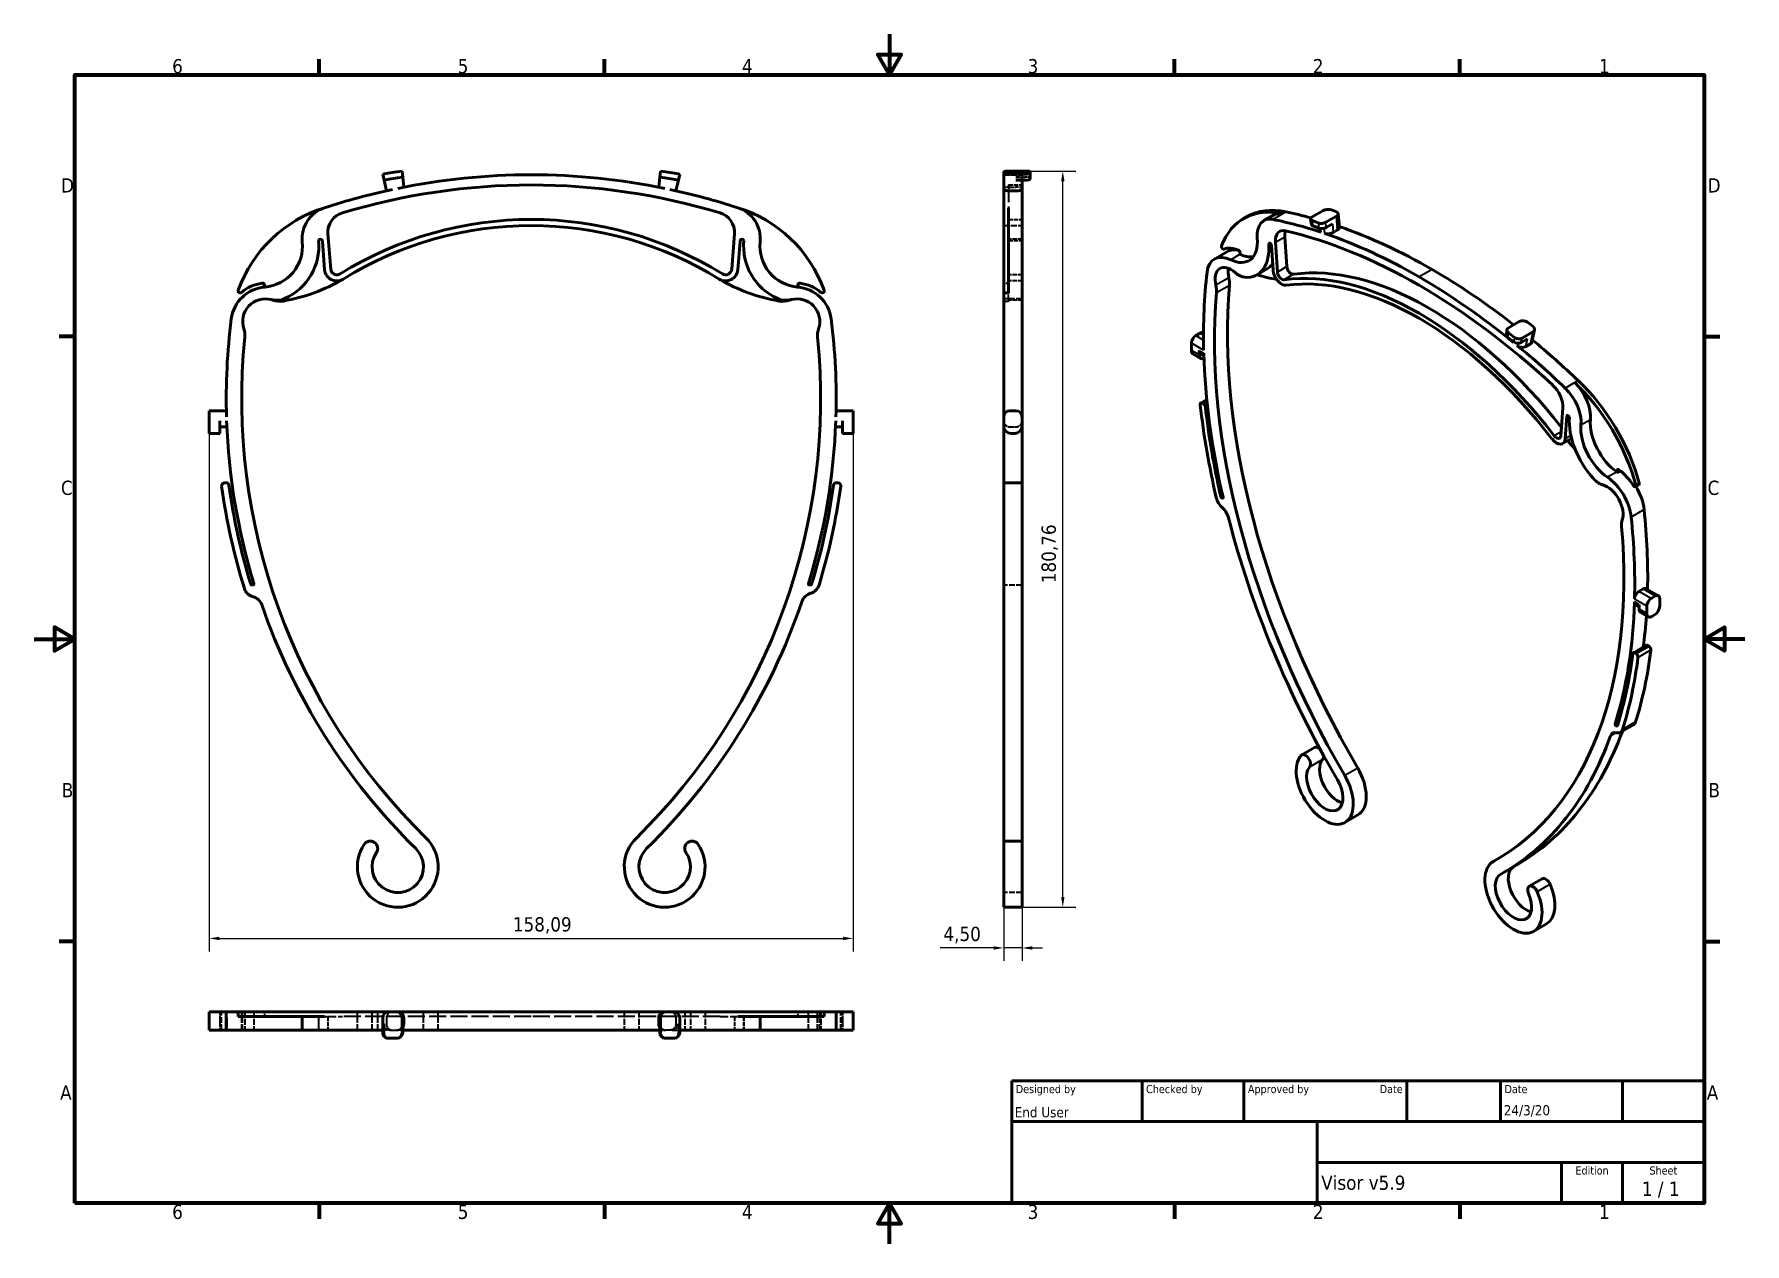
# Model space of a CAD drawing. Header units: millimetres. Extents: x 0 to 420, y 0 to 297.
import ezdxf
from ezdxf.enums import TextEntityAlignment as Align

# ---------------------------------------------------------------- set-up
doc = ezdxf.new("R2010")
doc.units = ezdxf.units.MM
doc.linetypes.add('DASHED', pattern=[0.2068, 0.1655, -0.0413])
for name, color, linetype, lineweight in [('Border (ISO)', 7, 'Continuous', 70), ('Dimension (ISO)', 7, 'Continuous', 25), ('Hidden (ISO)', 7, 'DASHED', 35), ('Title (ISO)', 7, 'Continuous', 50), ('Visible (ISO)', 7, 'Continuous', 50), ('Visible Narrow (ISO)', 7, 'Continuous', 35)]:
    doc.layers.add(name, color=color, linetype=linetype, lineweight=lineweight)
doc.styles.add('Note Text (ISO)', font='tahoma.ttf')
doc.styles.add('Text Style39', font='tahoma.ttf')
doc.styles.add('Text Style41', font='tahoma.ttf')
doc.dimstyles.new('Default (ISO)', dxfattribs={"dimtxt": 3.5, "dimasz": 2.5, "dimexe": 3.175, "dimexo": 0, "dimgap": 0.762, "dimtad": 1, "dimrnd": 1e-08, "dimzin": 0, "dimtxsty": 'Note Text (ISO)', "dimcen": 0.09, "dimdle": 10, "dimclrd": 256, "dimclre": 256, "dimclrt": 256, "dimazin": 0, "dimtfac": 1.001486, "dimtmove": 0, "dimatfit": 3, "dimfxl": 1, "dimtolj": 1, "dimtzin": 0, "dimlwd": -1, "dimlwe": -1, "dimarcsym": 0})

msp = doc.modelspace()

# ---------------------------------------------------------------- blocks, each defined once
blk = doc.blocks.new('Borders Default Border')
at = {"layer": 'Border (ISO)'}
for p, q in [((70, 287), (70, 290.9)), ((140, 287), (140, 290.9)), ((280, 287), (280, 290.9)), ((350, 287), (350, 290.9)), ((10, 222.75), (6.1, 222.75)), ((410, 222.75), (413.9, 222.75)), ((10, 74.25), (6.1, 74.25)), ((410, 74.25), (413.9, 74.25)), ((70, 10), (70, 6.1)), ((140, 10), (140, 6.1)), ((280, 10), (280, 6.1)), ((350, 10), (350, 6.1))]:
    blk.add_line(p, q, dxfattribs=at)
at = {"layer": 'Border (ISO)', "flags": 128}
for points in [[(210, 297), (210, 287), (207.11, 292), (212.89, 292), (210, 287)], [(10, 10), (10, 287), (410, 287), (410, 10), (10, 10)], [(0, 148.5), (10, 148.5), (5, 151.39), (5, 145.61), (10, 148.5)], [(420, 148.5), (410, 148.5), (415, 151.39), (415, 145.61), (410, 148.5)], [(210, 0), (210, 10), (207.11, 5), (212.89, 5), (210, 10)]]:
    blk.add_lwpolyline(points, dxfattribs=at)
at = {"layer": 'Border (ISO)', "char_height": 3.5, "attachment_point": 7, "style": 'Note Text (ISO)'}
for s, insert in [('6', (33.88, 287.33)), ('5', (103.98, 287.33)), ('4', (173.78, 287.4)), ('3', (243.91, 287.33)), ('2', (313.94, 287.4)), ('1', (384.21, 287.4)), ('D', (6.57, 258.13)), ('D', (410.87, 258.13)), ('C', (6.56, 183.81)), ('C', (410.86, 183.81)), ('B', (6.78, 109.63)), ('B', (411.08, 109.63)), ('A', (6.36, 35.38)), ('A', (410.66, 35.38)), ('6', (33.88, 6.03)), ('5', (103.98, 6.03)), ('4', (173.78, 6.1)), ('3', (243.91, 6.03)), ('2', (313.94, 6.1)), ('1', (384.21, 6.1))]:
    blk.add_mtext(s, dxfattribs=dict(at, insert=insert))
blk = doc.blocks.new('Title Blocks ISO')
at = {"layer": 'Title (ISO)'}
for p, q in [((270.07, 130), (100.07, 130)), ((100.07, 130), (100.07, 100)), ((132.07, 120), (132.07, 130)), ((157.07, 120), (157.07, 130)), ((197.07, 120), (197.07, 130)), ((220.07, 120), (220.07, 130)), ((250.07, 120), (250.07, 130)), ((270.07, 100), (270.07, 130)), ((100.07, 120), (270.07, 120)), ((175.07, 120), (175.07, 100)), ((270.07, 110), (175.07, 110)), ((235.07, 100), (235.07, 110)), ((250.07, 100), (250.07, 110)), ((100.07, 100), (270.07, 100))]:
    blk.add_line(p, q, dxfattribs=at)
at = {"layer": 'Title (ISO)', "style": 'Text Style41'}
for s, p in [('Designed by', (101.07, 129)), ('Checked by', (133.07, 129)), ('Approved by', (158.07, 129)), ('Date', (221.07, 129))]:
    blk.add_text(s, height=2, dxfattribs=at).set_placement(p, align=Align.TOP_LEFT)
blk.add_text('Date', height=2, dxfattribs=at).set_placement((196.07, 129), align=Align.TOP_RIGHT)
for s, p in [('Edition', (242.57, 109)), ('Sheet', (260.07, 109))]:
    blk.add_text(s, height=2, dxfattribs=at).set_placement(p, align=Align.TOP_CENTER)
at = {"layer": 'Title (ISO)', "style": 'Note Text (ISO)'}
blk.add_text('1 / 1 ', height=3.5, dxfattribs=at).set_placement((260.07, 103.5), align=Align.MIDDLE_CENTER)
at = {"layer": 'Title (ISO)'}
for tag, p, height, style in [('AUTHOR_001', (100.82, 121.05), 2.5, 'Text Style39'), ('CREATION_DATE_001', (220.89, 121.54), 2.5, 'Text Style39'), ('PART_NUMBER_001', (176.07, 103.25), 3.5, 'Note Text (ISO)')]:
    blk.add_attdef(tag, p, '', height=height, dxfattribs=dict(at, style=style))
at = {"layer": 'Title (ISO)', "style": 'Text Style39'}
for tag, p in [('CHECKED_BY', (133.07, 121)), ('ENG_APPROVED_BY', (158.07, 121))]:
    blk.add_attdef(tag, text='', height=2.5, dxfattribs=at).set_placement(p, align=Align.BOTTOM_LEFT)
blk.add_attdef('ENG_APPROVAL_DATE', text='', height=2.5, dxfattribs=at).set_placement((196.07, 121), align=Align.BOTTOM_RIGHT)
at = {"layer": 'Title (ISO)', "style": 'Note Text (ISO)'}
for tag, p in [('TITLE', (222.57, 115)), ('COMPANY', (137.41, 109.96)), ('REVISION_NUMBER', (242.57, 103.5))]:
    blk.add_attdef(tag, text='', height=3.5, dxfattribs=at).set_placement(p, align=Align.MIDDLE_CENTER)
blk = doc.blocks.new('*D6')
at = {"layer": 'Defpoints', "color": 0, "transparency": 16777216}
for p in [(42.98, 198.98), (201.07, 198.98), (201.07, 74.98)]:
    blk.add_point(p, dxfattribs=at)
at = {"layer": 'Dimension (ISO)', "transparency": 16777216}
for p, q in [((42.98, 198.98), (42.98, 71.8)), ((201.07, 198.98), (201.07, 71.8)), ((45.48, 74.98), (198.57, 74.98))]:
    blk.add_line(p, q, dxfattribs=at)
for points in [[(45.48, 75.4), (45.48, 74.56), (42.98, 74.98)], [(198.57, 75.4), (198.57, 74.56), (201.07, 74.98)]]:
    blk.add_solid(points, dxfattribs=at)
at = {"layer": 'Dimension (ISO)', "transparency": 16777216, "insert": (117.52, 80.19), "char_height": 3.5, "attachment_point": 1, "style": 'Note Text (ISO)'}
blk.add_mtext('\\A1;158,09', dxfattribs=at)
blk = doc.blocks.new('*D7')
at = {"layer": 'Defpoints', "color": 0, "transparency": 16777216}
for p in [(243.25, 263.4), (252.55, 263.4), (242.55, 82.64)]:
    blk.add_point(p, dxfattribs=at)
at = {"layer": 'Dimension (ISO)', "transparency": 16777216}
for p, q in [((243.25, 263.4), (255.73, 263.4)), ((252.55, 85.14), (252.55, 260.9)), ((242.55, 82.64), (255.73, 82.64))]:
    blk.add_line(p, q, dxfattribs=at)
for points in [[(252.14, 260.9), (252.97, 260.9), (252.55, 263.4)], [(252.14, 85.14), (252.97, 85.14), (252.55, 82.64)]]:
    blk.add_solid(points, dxfattribs=at)
at = {"layer": 'Dimension (ISO)', "transparency": 16777216, "insert": (247.34, 162.2), "char_height": 3.5, "attachment_point": 1, "rotation": 90, "style": 'Note Text (ISO)'}
blk.add_mtext('\\A1;180,76', dxfattribs=at)
blk = doc.blocks.new('*D8')
at = {"layer": 'Defpoints', "color": 0, "transparency": 16777216}
for p in [(238.05, 82.64), (242.55, 82.64), (238.05, 72.64)]:
    blk.add_point(p, dxfattribs=at)
at = {"layer": 'Dimension (ISO)', "transparency": 16777216}
for p, q in [((238.05, 82.64), (238.05, 69.46)), ((242.55, 82.64), (242.55, 69.46)), ((235.55, 72.64), (222.48, 72.64)), ((242.55, 72.64), (238.05, 72.64)), ((245.05, 72.64), (247.55, 72.64))]:
    blk.add_line(p, q, dxfattribs=at)
for points in [[(235.55, 73.06), (235.55, 72.22), (238.05, 72.64)], [(245.05, 73.06), (245.05, 72.22), (242.55, 72.64)]]:
    blk.add_solid(points, dxfattribs=at)
at = {"layer": 'Dimension (ISO)', "transparency": 16777216, "insert": (223.24, 77.84), "char_height": 3.5, "attachment_point": 1, "style": 'Note Text (ISO)'}
blk.add_mtext('\\A1;4,50', dxfattribs=at)

# ---------------------------------------------------------------- dimensions: what is measured, and where the dimension line sits
at = {"layer": 'Dimension (ISO)'}
for base, p1, p2, angle, override, picture, middle in [((252.553, 263.401), (242.553, 82.639), (243.253, 263.401), 90, {"dimgap": 0.762, "dimdec": 2, "dimtol": 0, "dimlim": 0, "dimtp": 0, "dimtm": 0, "dimtdec": 2, "dimtofl": 0, "dimatfit": 1}, '*D7', (252.553, 169.154)), ((201.072, 74.98), (42.982, 198.98), (201.072, 198.98), 180, {"dimgap": 0.762, "dimdec": 2, "dimtol": 0, "dimlim": 0, "dimtp": 0, "dimtm": 0, "dimtdec": 2, "dimtofl": 0, "dimatfit": 1}, '*D6', (124.454, 74.98)), ((238.053, 72.639), (242.553, 82.639), (238.053, 82.639), 180, {"dimgap": 0.762, "dimdec": 2, "dimtol": 0, "dimlim": 0, "dimtp": 0, "dimtm": 0, "dimtdec": 2, "dimtofl": 1, "dimatfit": 1}, '*D8', (227.765, 72.639))]:
    dim = msp.add_linear_dim(base=base, p1=p1, p2=p2, angle=angle, dimstyle='Default (ISO)', override=override, dxfattribs=at)
    dim.commit()
    dim.dimension.update_dxf_attribs({"geometry": picture, "text_midpoint": middle, "dimtype": 160})

# ---------------------------------------------------------------- linework, layer by layer
at = {"layer": 'Hidden (ISO)', "ltscale": 8.56689}
for p, q in [((238.053, 262.492), (242.553, 262.492)), ((238.053, 250.023), (242.553, 250.023)), ((242.553, 232.022), (238.053, 232.022)), ((242.553, 161.731), (238.053, 161.731)), ((242.553, 86.239), (238.053, 86.239)), ((46.017, 52.481), (46.017, 56.981)), ((50.952, 52.481), (50.952, 56.981)), ((51.175, 52.481), (51.175, 56.981)), ((51.728, 56.981), (51.728, 52.481)), ((53.951, 56.981), (53.951, 52.481)), ((79.353, 52.481), (79.353, 56.981)), ((82.953, 52.481), (82.953, 56.981)), ((84.329, 52.481), (84.329, 56.981)), ((95.573, 52.481), (95.573, 56.981)), ((99.173, 52.481), (99.173, 56.981)), ((144.881, 56.981), (144.881, 52.481)), ((148.481, 56.981), (148.481, 52.481)), ((159.725, 56.981), (159.725, 52.481)), ((161.101, 56.981), (161.101, 52.481)), ((164.701, 56.981), (164.701, 52.481)), ((190.103, 52.481), (190.103, 56.981)), ((192.326, 52.481), (192.326, 56.981)), ((192.879, 52.481), (192.879, 56.981)), ((193.102, 56.981), (193.102, 52.481)), ((198.037, 52.481), (198.037, 56.981))]:
    msp.add_line(p, q, dxfattribs=at)
at = {"layer": 'Hidden (ISO)', "ltscale": 4.188206}
for p, q in [((241.053, 261.907), (243.253, 261.907)), ((85.899, 53.981), (85.899, 51.781)), ((158.155, 53.981), (158.155, 51.781))]:
    msp.add_line(p, q, dxfattribs=at)
at = {"layer": 'Hidden (ISO)', "ltscale": 26.09391}
msp.add_line((242.553, 262.492), (242.553, 261.67), dxfattribs=at)
at = {"layer": 'Hidden (ISO)', "ltscale": 3.095286}
for p, q in [((242.553, 261.413), (242.553, 261.67)), ((87.383, 52.481), (88.989, 52.481)), ((156.671, 52.481), (155.065, 52.481))]:
    msp.add_line(p, q, dxfattribs=at)
at = {"layer": 'Hidden (ISO)', "ltscale": 0.461955}
msp.add_line((242.553, 261.413), (242.553, 261.177), dxfattribs=at)
at = {"layer": 'Hidden (ISO)', "ltscale": 25.6548}
msp.add_line((239.253, 259.992), (239.253, 254.401), dxfattribs=at)
at = {"layer": 'Hidden (ISO)', "ltscale": 6.28236}
for p, q in [((239.253, 259.992), (242.553, 259.992)), ((239.253, 251.523), (242.553, 251.523)), ((242.553, 246.682), (239.253, 246.682)), ((239.253, 246.387), (242.553, 246.387)), ((242.553, 237.92), (239.253, 237.92)), ((242.553, 236.42), (239.253, 236.42)), ((242.553, 231.662), (239.253, 231.662)), ((65.874, 52.481), (65.874, 55.781)), ((69.801, 55.781), (69.801, 52.481)), ((69.874, 52.481), (69.874, 55.781)), ((72.107, 55.781), (72.107, 52.481)), ((171.947, 55.781), (171.947, 52.481)), ((174.18, 55.781), (174.18, 52.481)), ((174.253, 55.781), (174.253, 52.481)), ((178.18, 55.781), (178.18, 52.481))]:
    msp.add_line(p, q, dxfattribs=at)
at = {"layer": 'Hidden (ISO)', "ltscale": 2.855563}
for p, q in [((239.553, 259.438), (241.053, 259.438)), ((239.553, 200.605), (241.053, 200.605)), ((45.603, 55.481), (45.603, 53.981)), ((47.18, 55.481), (47.18, 53.981)), ((47.306, 55.481), (47.306, 53.981)), ((86.484, 55.481), (86.484, 53.981)), ((157.57, 55.481), (157.57, 53.981)), ((196.748, 55.481), (196.748, 53.981)), ((196.874, 55.481), (196.874, 53.981)), ((198.451, 55.481), (198.451, 53.981))]:
    msp.add_line(p, q, dxfattribs=at)
at = {"layer": 'Hidden (ISO)', "ltscale": 2.284431}
for p, q in [((238.053, 235.866), (239.253, 235.866)), ((239.253, 231.401), (238.053, 231.401)), ((56.569, 56.981), (56.569, 55.781)), ((187.485, 56.981), (187.485, 55.781))]:
    msp.add_line(p, q, dxfattribs=at)
at = {"layer": 'Hidden (ISO)', "ltscale": 5.425601}
msp.add_line((239.253, 232.088), (239.253, 233.495), dxfattribs=at)
at = {"layer": 'Hidden (ISO)', "ltscale": 1.466208}
msp.add_line((239.253, 232.088), (239.253, 231.832), dxfattribs=at)
at = {"layer": 'Hidden (ISO)', "ltscale": 0.876135}
msp.add_line((239.253, 231.832), (239.253, 231.695), dxfattribs=at)
at = {"layer": 'Hidden (ISO)', "ltscale": 3.280351}
msp.add_line((239.253, 231.695), (239.253, 231.401), dxfattribs=at)
at = {"layer": 'Hidden (ISO)', "ltscale": 4.485566}
for p, q in [((45.603, 56.981), (45.603, 55.481)), ((198.451, 56.981), (198.451, 55.481)), ((45.603, 53.981), (45.603, 52.481)), ((198.451, 53.981), (198.451, 52.481))]:
    msp.add_line(p, q, dxfattribs=at)
at = {"layer": 'Hidden (ISO)', "ltscale": 0.147329}
for p, q in [((71.304, 55.781), (71.31, 55.781)), ((172.744, 55.781), (172.75, 55.781))]:
    msp.add_line(p, q, dxfattribs=at)
at = {"layer": 'Hidden (ISO)', "ltscale": 3.83674}
for p, q in [((71.31, 55.781), (72.107, 55.781)), ((171.947, 55.781), (172.744, 55.781))]:
    msp.add_line(p, q, dxfattribs=at)
at = {"layer": 'Hidden (ISO)', "ltscale": 12.177848}
for p, q in [((72.107, 55.781), (75.67, 55.781)), ((168.384, 55.781), (171.947, 55.781))]:
    msp.add_line(p, q, dxfattribs=at)
at = {"layer": 'Hidden (ISO)', "ltscale": 25.265192}
for p, q in [((122.027, 55.781), (75.67, 55.781)), ((168.384, 55.781), (122.027, 55.781))]:
    msp.add_line(p, q, dxfattribs=at)
at = {"layer": 'Hidden (ISO)', "ltscale": 3.531454}
for p, q in [((87.383, 52.481), (85.573, 52.481)), ((156.671, 52.481), (158.481, 52.481))]:
    msp.add_line(p, q, dxfattribs=at)
at = {"layer": 'Hidden (ISO)', "ltscale": 4.836585}
for p, q in [((89.252, 52.481), (88.989, 52.481)), ((154.802, 52.481), (155.065, 52.481))]:
    msp.add_line(p, q, dxfattribs=at)
at = {"layer": 'Hidden (ISO)', "ltscale": 2.37026}
for p, q in [((90.472, 52.481), (89.252, 52.481)), ((153.582, 52.481), (154.802, 52.481))]:
    msp.add_line(p, q, dxfattribs=at)
at = {"layer": 'Hidden (ISO)', "ltscale": 4.485566}
for centre, start, end in [((239.553, 202.105), 180, 270), ((241.053, 202.105), 270, 0)]:
    msp.add_arc(centre, 1.5, start, end, dxfattribs=at)
at = {"layer": 'Hidden (ISO)', "ltscale": 4.488925}
for centre, major_axis, ratio, start_param, end_param in [((241.053, 261.67), (1.5, 0), 0.1578782, 0, 1.5707963), ((88.989, 53.981), (0, -1.5), 0.9889753, 0, 1.5707963), ((155.065, 53.981), (0, -1.5), 0.9889753, 4.712389, 6.2831853)]:
    msp.add_ellipse(centre, major_axis=major_axis, ratio=ratio, start_param=start_param, end_param=end_param, dxfattribs=at)
at = {"layer": 'Hidden (ISO)', "ltscale": 4.48972}
for centre, major_axis, ratio, start_param, end_param in [((241.053, 261.413), (-1.5, 0), 0.1579341, 1.5707963, 3.1415927), ((87.383, 53.981), (0, 1.5), 0.9893253, 1.5707963, 3.1415927), ((156.671, 53.981), (0, 1.5), 0.9893253, 3.1415927, 4.712389)]:
    msp.add_ellipse(centre, major_axis=major_axis, ratio=ratio, start_param=start_param, end_param=end_param, dxfattribs=at)
at = {"layer": 'Hidden (ISO)', "ltscale": 3.890388}
msp.add_ellipse((243.253, 261.701), major_axis=(-1.3, 0), ratio=0.1578782, start_param=3.1415927, end_param=4.712389, dxfattribs=at)
at = {"layer": 'Hidden (ISO)', "ltscale": 3.891078}
for centre, major_axis, start_param, end_param in [((87.185, 51.781), (0, -1.3), 4.712389, 6.2831853), ((156.869, 51.781), (0, 1.3), 3.1415927, 4.712389)]:
    msp.add_ellipse(centre, major_axis=major_axis, ratio=0.9893253, start_param=start_param, end_param=end_param, dxfattribs=at)
at = {"layer": 'Hidden (ISO)', "ltscale": 4.494977}
for points, knots in [([(239.553, 259.438), (239.364, 259.438), (239.163, 259.431), (238.794, 259.401), (238.625, 259.379), (238.359, 259.327), (238.243, 259.294), (238.09, 259.221), (238.053, 259.181), (238.053, 259.143)], [-0.45312485, -0.45312485, -0.45312485, -0.45312485, -0.39657272, -0.39657272, -0.34002058, -0.34002058, -0.28331341, -0.28331341, -0.22660625, -0.22660625, -0.22660625, -0.22660625]), ([(242.553, 259.143), (242.553, 259.181), (242.515, 259.221), (242.362, 259.294), (242.246, 259.327), (241.979, 259.379), (241.811, 259.402), (241.442, 259.431), (241.241, 259.438), (241.053, 259.438)], [-0.22651858, -0.22651858, -0.22651858, -0.22651858, -0.16974635, -0.16974635, -0.11297411, -0.11297411, -0.05648705, -0.05648705, 0, 0, 0, 0])]:
    msp.add_open_spline(points, degree=3, knots=knots, dxfattribs=at)
at = {"layer": 'Hidden (ISO)', "ltscale": 4.48562}
for points, knots in [([(47.18, 55.481), (47.18, 55.669), (47.181, 55.87), (47.184, 56.24), (47.186, 56.408), (47.192, 56.675), (47.196, 56.79), (47.206, 56.943), (47.211, 56.981), (47.216, 56.981)], [0, 0, 0, 0, 0.05650154, 0.05650154, 0.11300307, 0.11300307, 0.16952515, 0.16952515, 0.22604723, 0.22604723, 0.22604723, 0.22604723]), ([(196.874, 55.481), (196.874, 55.669), (196.873, 55.87), (196.87, 56.24), (196.868, 56.408), (196.862, 56.675), (196.858, 56.79), (196.848, 56.943), (196.843, 56.981), (196.838, 56.981)], [0.45212144, 0.45212144, 0.45212144, 0.45212144, 0.50862298, 0.50862298, 0.56512452, 0.56512452, 0.62164659, 0.62164659, 0.67816867, 0.67816867, 0.67816867, 0.67816867]), ([(47.216, 52.481), (47.211, 52.481), (47.206, 52.519), (47.196, 52.672), (47.192, 52.787), (47.186, 53.054), (47.184, 53.222), (47.181, 53.592), (47.18, 53.793), (47.18, 53.981)], [-0.22604723, -0.22604723, -0.22604723, -0.22604723, -0.16952515, -0.16952515, -0.11300307, -0.11300307, -0.05650154, -0.05650154, 0, 0, 0, 0]), ([(196.838, 52.481), (196.843, 52.481), (196.848, 52.519), (196.858, 52.672), (196.862, 52.787), (196.868, 53.054), (196.87, 53.222), (196.873, 53.592), (196.874, 53.793), (196.874, 53.981)], [0.22607422, 0.22607422, 0.22607422, 0.22607422, 0.28259629, 0.28259629, 0.33911837, 0.33911837, 0.39561991, 0.39561991, 0.45212144, 0.45212144, 0.45212144, 0.45212144])]:
    msp.add_open_spline(points, degree=3, knots=knots, dxfattribs=at)
at = {"layer": 'Hidden (ISO)', "ltscale": 4.486645}
for points, knots in [([(47.306, 55.481), (47.306, 55.669), (47.305, 55.87), (47.298, 56.24), (47.293, 56.408), (47.282, 56.675), (47.275, 56.79), (47.26, 56.943), (47.253, 56.981), (47.246, 56.981)], [0, 0, 0, 0, 0.05650231, 0.05650231, 0.11300463, 0.11300463, 0.16955181, 0.16955181, 0.226099, 0.226099, 0.226099, 0.226099]), ([(196.808, 56.981), (196.801, 56.981), (196.794, 56.943), (196.779, 56.79), (196.772, 56.675), (196.761, 56.408), (196.756, 56.24), (196.749, 55.87), (196.748, 55.669), (196.748, 55.481)], [-0.67826433, -0.67826433, -0.67826433, -0.67826433, -0.62171714, -0.62171714, -0.56516995, -0.56516995, -0.50866763, -0.50866763, -0.45216532, -0.45216532, -0.45216532, -0.45216532]), ([(47.306, 53.981), (47.306, 53.793), (47.305, 53.592), (47.298, 53.222), (47.293, 53.054), (47.282, 52.787), (47.275, 52.672), (47.26, 52.519), (47.253, 52.481), (47.246, 52.481)], [0, 0, 0, 0, 0.05650231, 0.05650231, 0.11300463, 0.11300463, 0.16955181, 0.16955181, 0.226099, 0.226099, 0.226099, 0.226099]), ([(196.748, 53.981), (196.748, 53.793), (196.749, 53.592), (196.756, 53.222), (196.761, 53.054), (196.772, 52.787), (196.779, 52.672), (196.794, 52.519), (196.801, 52.481), (196.808, 52.481)], [-0.45216532, -0.45216532, -0.45216532, -0.45216532, -0.39566301, -0.39566301, -0.3391607, -0.3391607, -0.28261351, -0.28261351, -0.22606632, -0.22606632, -0.22606632, -0.22606632])]:
    msp.add_open_spline(points, degree=3, knots=knots, dxfattribs=at)
at = {"layer": 'Hidden (ISO)', "ltscale": 4.484962}
for points, knots in [([(87.95, 56.981), (87.765, 56.981), (87.569, 56.943), (87.208, 56.79), (87.043, 56.675), (86.783, 56.408), (86.67, 56.24), (86.521, 55.87), (86.484, 55.669), (86.484, 55.481)], [-0.22601404, -0.22601404, -0.22601404, -0.22601404, -0.16951006, -0.16951006, -0.11300607, -0.11300607, -0.05650304, -0.05650304, 0, 0, 0, 0]), ([(156.104, 56.981), (156.289, 56.981), (156.485, 56.943), (156.846, 56.79), (157.011, 56.675), (157.271, 56.408), (157.384, 56.24), (157.533, 55.87), (157.57, 55.669), (157.57, 55.481)], [0.22602203, 0.22602203, 0.22602203, 0.22602203, 0.28252602, 0.28252602, 0.33903, 0.33903, 0.39553304, 0.39553304, 0.45203608, 0.45203608, 0.45203608, 0.45203608]), ([(86.484, 53.981), (86.484, 53.793), (86.521, 53.592), (86.67, 53.222), (86.783, 53.054), (87.043, 52.787), (87.208, 52.672), (87.569, 52.519), (87.765, 52.481), (87.95, 52.481)], [0, 0, 0, 0, 0.05650304, 0.05650304, 0.11300607, 0.11300607, 0.16951006, 0.16951006, 0.22601404, 0.22601404, 0.22601404, 0.22601404]), ([(157.57, 53.981), (157.57, 53.793), (157.533, 53.592), (157.384, 53.222), (157.271, 53.054), (157.011, 52.787), (156.846, 52.672), (156.485, 52.519), (156.289, 52.481), (156.104, 52.481)], [0.45203608, 0.45203608, 0.45203608, 0.45203608, 0.50853911, 0.50853911, 0.56504215, 0.56504215, 0.62154613, 0.62154613, 0.67805012, 0.67805012, 0.67805012, 0.67805012])]:
    msp.add_open_spline(points, degree=3, knots=knots, dxfattribs=at)
at = {"layer": 'Hidden (ISO)', "ltscale": 2.786167}
for points, knots in [([(89.252, 52.481), (89.437, 52.481), (89.635, 52.519), (89.999, 52.672), (90.166, 52.788), (90.36, 52.985), (90.419, 53.058), (90.472, 53.136)], [-0.22651858, -0.22651858, -0.22651858, -0.22651858, -0.16974635, -0.16974635, -0.11297411, -0.11297411, -0.08570305, -0.08570305, -0.08570305, -0.08570305]), ([(154.802, 52.481), (154.617, 52.481), (154.419, 52.519), (154.055, 52.672), (153.888, 52.788), (153.694, 52.985), (153.635, 53.058), (153.582, 53.136)], [0.22660621, 0.22660621, 0.22660621, 0.22660621, 0.28337845, 0.28337845, 0.34015069, 0.34015069, 0.36742175, 0.36742175, 0.36742175, 0.36742175])]:
    msp.add_open_spline(points, degree=3, knots=knots, dxfattribs=at)
at = {"layer": 'Visible (ISO)'}
for p, q in [((85.573, 262.643), (86.859, 262.849)), ((85.573, 262.643), (85.899, 261.177)), ((87.185, 261.382), (85.899, 261.177)), ((86.484, 258.551), (85.899, 261.177)), ((86.859, 262.849), (89.031, 263.196)), ((89.187, 261.701), (87.185, 261.382)), ((89.031, 263.196), (90.317, 263.401)), ((90.472, 261.907), (89.187, 261.701)), ((90.472, 261.907), (90.317, 263.401)), ((90.472, 261.907), (90.729, 259.438)), ((153.582, 261.907), (153.325, 259.438)), ((153.737, 263.401), (153.582, 261.907)), ((154.867, 261.701), (153.582, 261.907)), ((153.737, 263.401), (155.023, 263.196)), ((154.867, 261.701), (156.869, 261.382)), ((157.195, 262.849), (155.023, 263.196)), ((158.155, 261.177), (156.869, 261.382)), ((157.195, 262.849), (158.481, 262.643)), ((157.57, 258.551), (158.155, 261.177)), ((158.155, 261.177), (158.481, 262.643)), ((238.053, 263.164), (238.053, 262.88)), ((238.053, 258.871), (238.053, 262.88)), ((239.553, 263.401), (243.253, 263.401)), ((239.553, 262.643), (243.253, 262.643)), ((241.053, 261.177), (243.253, 261.177)), ((242.553, 261.177), (242.553, 258.871)), ((244.553, 262.849), (244.553, 263.196)), ((244.553, 261.382), (244.553, 262.849)), ((238.053, 258.871), (238.053, 254.401)), ((239.553, 258.551), (241.053, 258.551)), ((242.553, 258.871), (242.553, 254.401)), ((238.053, 234.166), (238.053, 254.401)), ((239.253, 254.401), (239.253, 234.166)), ((242.553, 254.401), (242.553, 245.979)), ((296.94, 251.722), (297.788, 252.212)), ((301.92, 251.23), (304.253, 252.577)), ((316.38, 253.653), (313.763, 252.143)), ((319.734, 252.335), (317.118, 250.824)), ((319.746, 253.359), (318.49, 253.853)), ((320.176, 252.922), (320.469, 249.503)), ((72.122, 247.965), (72.806, 239.302)), ((171.932, 247.965), (171.248, 239.302)), ((313.384, 251.608), (313.615, 250.277)), ((313.754, 251.254), (315.29, 250.651)), ((315.4, 249.367), (313.985, 249.923)), ((315.413, 249.362), (315.521, 248.739)), ((318.784, 250.439), (317.228, 249.541)), ((320.026, 248.931), (318.965, 248.319)), ((71.31, 239.184), (70.755, 246.221)), ((172.744, 239.184), (173.299, 246.221)), ((242.553, 234.921), (242.553, 245.979)), ((289.779, 241.796), (292.961, 243.634)), ((303.284, 245.696), (303.106, 245.593)), ((304.173, 239.096), (303.781, 245.069)), ((304.748, 245.934), (305.231, 238.582)), ((307.564, 239.929), (307.081, 247.282)), ((300.245, 237.955), (302.578, 239.302)), ((238.053, 233.495), (238.053, 234.166)), ((238.053, 233.495), (238.053, 227.084)), ((238.053, 233.495), (239.253, 233.495)), ((239.253, 234.166), (239.253, 233.495)), ((242.553, 234.921), (242.553, 227.084)), ((238.053, 227.084), (238.053, 203.047)), ((242.553, 227.084), (242.553, 203.047)), ((286.263, 223.605), (285.203, 222.993)), ((287.092, 223.634), (287.013, 223.679)), ((361.582, 224.404), (361.472, 223.248)), ((363.489, 222.54), (361.953, 223.71)), ((364.579, 226.443), (361.963, 224.933)), ((367.934, 223.888), (365.318, 222.378)), ((366.689, 226.257), (367.945, 225.3)), ((367.72, 221.465), (368.362, 224.421)), ((284.142, 219.304), (284.142, 221.156)), ((286.369, 217.41), (284.515, 218.48)), ((285.996, 219.317), (285.996, 218.234)), ((286.307, 218.63), (287.174, 218.129)), ((361.843, 222.553), (363.258, 221.475)), ((366.642, 222.211), (365.087, 221.313)), ((367.29, 220.919), (366.229, 220.307)), ((286.433, 206.422), (287.902, 207.27)), ((286.998, 206.301), (286.718, 206.42)), ((42.982, 204.547), (42.982, 203.047)), ((42.982, 204.547), (47.18, 204.547)), ((42.982, 200.78), (42.982, 203.047)), ((45.603, 202.105), (45.603, 200.78)), ((201.072, 204.547), (196.874, 204.547)), ((198.451, 202.105), (198.451, 200.78)), ((201.072, 204.547), (201.072, 203.047)), ((201.072, 200.78), (201.072, 203.047)), ((238.053, 203.047), (238.053, 200.78)), ((239.553, 204.547), (241.053, 204.547)), ((242.553, 200.78), (242.553, 203.047)), ((375.323, 205.188), (374.84, 198.393)), ((375.898, 197.686), (376.29, 203.205)), ((42.982, 198.98), (42.982, 200.78)), ((42.982, 198.98), (45.603, 198.98)), ((45.603, 200.78), (45.603, 198.98)), ((47.306, 200.605), (45.603, 200.605)), ((196.748, 200.605), (198.451, 200.605)), ((198.451, 198.98), (198.451, 200.78)), ((198.451, 198.98), (201.072, 198.98)), ((201.072, 200.78), (201.072, 198.98)), ((238.053, 200.78), (238.053, 186.88)), ((239.853, 198.98), (240.753, 198.98)), ((242.553, 200.78), (242.553, 186.88)), ((377.456, 197.756), (375.283, 196.502)), ((47.021, 186.874), (46.625, 186.821)), ((197.033, 186.874), (197.429, 186.821)), ((238.053, 186.874), (238.053, 186.88)), ((242.553, 186.88), (238.053, 186.88)), ((238.053, 186.874), (238.053, 186.821)), ((238.053, 186.032), (238.053, 186.821)), ((238.053, 160.885), (238.053, 186.032)), ((242.553, 186.88), (242.553, 186.874)), ((242.553, 186.874), (242.553, 186.821)), ((242.553, 186.821), (242.553, 186.032)), ((242.553, 186.032), (242.553, 160.885)), ((393.994, 186.387), (393.145, 185.897)), ((291.724, 183.077), (291.584, 183.128)), ((53.704, 161.771), (53.506, 161.735)), ((190.35, 161.771), (190.548, 161.735)), ((238.053, 158.863), (238.053, 160.885)), ((242.553, 160.885), (242.553, 158.863)), ((395.081, 160.779), (394.021, 160.167)), ((398.8, 159.139), (395.825, 160.857)), ((238.053, 158.863), (238.053, 156.933)), ((238.053, 156.933), (238.053, 98.868)), ((242.553, 156.933), (242.553, 158.863)), ((242.553, 156.933), (242.553, 98.868)), ((393.195, 156.918), (394.075, 156.41)), ((394.075, 156.917), (394.075, 155.835)), ((395.929, 154.764), (395.929, 156.615)), ((398.05, 159.065), (396.99, 158.452)), ((399.111, 158.452), (399.111, 156.601)), ((396.302, 153.94), (394.448, 155.011)), ((397.838, 154.397), (397.202, 154.029)), ((392.657, 145.137), (395.839, 146.974)), ((393.072, 145.059), (393.353, 144.854)), ((396.254, 146.896), (396.535, 146.692)), ((388.347, 127.291), (388.487, 127.181)), ((392.667, 127.426), (389.485, 125.589)), ((311.206, 120.038), (314.388, 121.876)), ((321.823, 103.458), (325.005, 105.295)), ((238.053, 98.868), (238.053, 98.071)), ((242.553, 98.868), (238.053, 98.868)), ((238.053, 98.071), (238.053, 82.639)), ((242.553, 98.868), (242.553, 98.071)), ((242.553, 98.071), (242.553, 82.639)), ((359.65, 94.681), (358.248, 93.871)), ((363.945, 92.996), (360.763, 91.159)), ((370.247, 89.625), (367.065, 87.788)), ((242.553, 82.639), (238.053, 82.639)), ((371.34, 78.543), (368.158, 76.706)), ((42.982, 56.981), (47.152, 56.981)), ((42.982, 56.981), (42.982, 55.481)), ((42.982, 55.481), (42.982, 53.981)), ((48.39, 56.981), (47.152, 56.981)), ((47.152, 52.481), (47.152, 56.981)), ((50.072, 56.981), (48.39, 56.981)), ((50.072, 56.981), (50.102, 56.981)), ((50.072, 56.981), (50.072, 55.781)), ((50.102, 55.781), (50.072, 55.781)), ((50.102, 56.981), (71.304, 56.981)), ((71.304, 55.781), (50.102, 55.781)), ((65.78, 52.481), (65.78, 55.781)), ((87.057, 56.981), (71.304, 56.981)), ((85.573, 55.481), (85.573, 51.781)), ((88.833, 56.981), (87.057, 56.981)), ((88.833, 56.981), (89.252, 56.981)), ((122.027, 56.981), (89.252, 56.981)), ((90.317, 55.481), (90.317, 51.781)), ((90.729, 55.481), (90.729, 53.981)), ((122.027, 56.981), (154.802, 56.981)), ((153.325, 55.481), (153.325, 53.981)), ((153.737, 55.481), (153.737, 51.781)), ((155.221, 56.981), (154.802, 56.981)), ((155.221, 56.981), (156.997, 56.981)), ((156.997, 56.981), (172.75, 56.981)), ((158.481, 55.481), (158.481, 51.781)), ((193.952, 56.981), (172.75, 56.981)), ((172.75, 55.781), (193.952, 55.781)), ((178.274, 55.781), (178.274, 52.481)), ((193.952, 56.981), (193.982, 56.981)), ((193.982, 55.781), (193.952, 55.781)), ((193.982, 56.981), (195.664, 56.981)), ((193.982, 56.981), (193.982, 55.781)), ((195.664, 56.981), (196.902, 56.981)), ((201.072, 56.981), (196.902, 56.981)), ((196.902, 56.981), (196.902, 52.481)), ((201.072, 56.981), (201.072, 55.481)), ((201.072, 55.481), (201.072, 53.981)), ((42.982, 53.981), (42.982, 52.481)), ((47.152, 52.481), (42.982, 52.481)), ((48.39, 52.481), (47.152, 52.481)), ((56.606, 52.481), (48.39, 52.481)), ((56.606, 52.481), (65.78, 52.481)), ((71.304, 52.481), (65.78, 52.481)), ((85.573, 52.481), (71.304, 52.481)), ((86.859, 50.481), (89.031, 50.481)), ((89.031, 50.481), (89.187, 50.481)), ((90.472, 53.981), (90.472, 51.781)), ((122.027, 52.481), (90.472, 52.481)), ((122.027, 52.481), (153.582, 52.481)), ((153.582, 53.981), (153.582, 51.781)), ((154.867, 50.481), (155.023, 50.481)), ((157.195, 50.481), (155.023, 50.481)), ((158.481, 52.481), (172.75, 52.481)), ((172.75, 52.481), (178.274, 52.481)), ((187.448, 52.481), (178.274, 52.481)), ((187.448, 52.481), (195.664, 52.481)), ((195.664, 52.481), (196.902, 52.481)), ((196.902, 52.481), (201.072, 52.481)), ((201.072, 53.981), (201.072, 52.481))]:
    msp.add_line(p, q, dxfattribs=at)
for centre, radius, start, end in [((122.308, 97.683), 164.809, 90.09781, 101.57063), ((121.746, 97.683), 164.809, 78.42937, 89.90219), ((122.308, 97.683), 164.809, 102.03308, 108.02751), ((122.308, 97.683), 162.309, 90.09932, 106.69881), ((121.746, 97.683), 162.309, 73.30119, 89.90068), ((121.746, 97.683), 164.809, 71.97249, 77.96692), ((81.086, 222.927), 32.959, 107.26388, 160.0636), ((73.78, 246.794), 8, 108.02751, 185.84603), ((77.107, 248.358), 5, 106.69881, 184.50926), ((166.947, 248.358), 5, 355.49074, 73.30119), ((170.274, 246.794), 8, 354.15397, 71.97249), ((162.968, 222.927), 32.959, 19.9364, 72.73612), ((122.027, 162.5), 89.023, 58.1819, 121.8181), ((122.027, 162.5), 87.523, 58.1819, 121.8181), ((55.809, 244.954), 10.065, 274.53957, 5.84603), ((55.809, 244.954), 14.065, 293.83043, 5.84603), ((70.257, 246.182), 0.5, 4.50926, 155.80263), ((173.797, 246.182), 0.5, 24.19737, 175.49074), ((188.245, 244.954), 14.065, 174.15397, 246.16957), ((188.245, 244.954), 10.065, 174.15397, 265.46043), ((57.318, 225.949), 10, 97.55653, 129.97739), ((56.069, 235.366), 0.5, 277.55653, 97.55653), ((53.385, 275.48), 44.687, 280.0417, 300.1143), ((74.301, 239.42), 3, 184.50926, 301.8181), ((74.301, 239.42), 1.5, 184.50926, 301.8181), ((169.753, 239.42), 3, 238.1819, 355.49074), ((190.669, 275.48), 44.687, 239.8857, 259.9583), ((169.753, 239.42), 1.5, 238.1819, 355.49074), ((187.985, 235.366), 0.5, 82.44347, 262.44347), ((186.736, 225.949), 10, 50.02261, 82.44347), ((57.318, 225.949), 9, 94.53957, 172.75484), ((50.572, 233.995), 0.5, 160.0636, 309.97739), ((56.737, 226.46), 5.562, 74.99554, 198.62745), ((59.472, 236.662), 5, 254.99554, 293.83043), ((56.737, 226.46), 5.562, 70.2544, 74.99554), ((60.305, 236.401), 5, 250.2544, 280.0417), ((184.582, 236.662), 5, 246.16957, 285.00446), ((183.749, 236.401), 5, 259.9583, 289.7456), ((187.317, 226.46), 5.562, 105.00446, 109.7456), ((187.317, 226.46), 5.562, 341.37255, 105.00446), ((186.736, 225.949), 9, 7.24516, 85.46043), ((193.482, 233.995), 0.5, 230.02261, 19.9364), ((202.226, 207.527), 155.074, 172.75484, 181.65541), ((41.828, 207.527), 155.074, 358.34459, 7.24516), ((46.728, 223.086), 5, 354.28588, 18.62745), ((197.326, 223.086), 5, 161.37255, 185.71412), ((202.226, 207.527), 151.274, 174.28588, 225.50636), ((41.828, 207.527), 151.274, 314.49364, 5.71412), ((202.226, 207.527), 155.074, 182.0034, 197.01287), ((41.828, 207.527), 155.074, 342.98713, 357.9966), ((239.553, 203.047), 1.5, 90, 180), ((241.053, 203.047), 1.5, 0, 90), ((239.853, 200.78), 1.8, 180, 270), ((240.753, 200.78), 1.8, 270, 0), ((46.717, 186.127), 0.7, 97.57972, 187.83522), ((202.226, 207.527), 157.674, 187.83522, 197.20603), ((47.114, 186.18), 0.7, 7.83587, 97.57972), ((202.226, 207.527), 155.874, 187.83587, 197.00405), ((41.828, 207.527), 155.874, 342.99595, 352.16413), ((41.828, 207.527), 157.674, 343.11896, 352.16478), ((196.94, 186.18), 0.7, 82.42028, 172.16413), ((197.337, 186.127), 0.7, 352.16478, 82.42028), ((54.474, 161.773), 3, 197.20603, 255.91035), ((53.453, 162.031), 0.3, 197.00405, 280.18455), ((53.651, 162.066), 0.3, 280.18455, 17.01287), ((191.486, 156.635), 3.2, 105.42031, 161.21912), ((190.403, 162.066), 0.3, 162.98713, 259.81545), ((190.601, 162.031), 0.3, 259.81545, 342.99595), ((189.837, 162.612), 3, 285.42031, 343.11896), ((53.013, 155.953), 3, 19.06704, 75.91035), ((202.226, 207.527), 154.874, 199.06704, 225.50636), ((41.828, 207.527), 154.874, 314.49364, 341.21912), ((89.263, 92.549), 9.91, 146.13674, 45.50636), ((82.529, 97.068), 1.8, 326.13674, 146.13674), ((89.263, 92.549), 6.31, 146.13674, 45.50636), ((154.791, 92.549), 9.91, 134.49364, 33.86326), ((154.791, 92.549), 6.31, 134.49364, 33.86326), ((161.525, 97.068), 1.8, 33.86326, 213.86326)]:
    msp.add_arc(centre, radius, start, end, dxfattribs=at)
for centre, major_axis, ratio, start_param, end_param in [((239.553, 263.164), (-1.5, 0), 0.1578782, 4.712389, 6.2831853), ((239.553, 262.88), (1.5, 0), 0.1579341, 3.1415927, 4.712389), ((243.253, 263.196), (1.3, 0), 0.1578782, 0, 1.5707963), ((243.253, 262.849), (-1.3, 0), 0.1579341, 1.5707963, 3.1415927), ((243.253, 261.382), (1.3, 0), 0.1579341, 4.712389, 6.2831853), ((313.419, 223.179), (-16.479, 28.543), 0.5773503, 5.7990986, 6.7206276), ((314.267, 223.669), (-16.479, 28.543), 0.5773503, 5.7990986, 6.2831853), ((305.92, 244.302), (-4, 6.928), 0.5773503, 5.8124265, 7.170616), ((308.253, 245.649), (-4, 6.928), 0.5773503, 5.8124265, 6.2831853), ((343.416, 104.578), (82.405, -142.729), 0.5773503, 2.61598, 2.6708338), ((314.673, 251.785), (1.291, 0.164), 0.4792347, 2.2901018, 3.8608981), ((317.429, 253.241), (-1.489, -0.189), 0.4792347, 3.8608981, 5.4316944), ((318.685, 252.747), (1.489, 0.189), 0.4792123, 5.4314145, 7.0022108), ((340.234, 102.741), (82.405, -142.729), 0.5773503, 2.5662113, 2.6708338), ((308.272, 244.22), (-2.5, 4.33), 0.5773503, 5.7892364, 7.1472849), ((310.606, 245.568), (2.5, -4.33), 0.5773503, 3.6271377, 4.0056923), ((340.234, 102.741), (-81.155, 140.564), 0.5773503, 5.4995206, 5.7892364), ((314.904, 250.454), (-1.291, -0.164), 0.4792347, 0.0218776, 0.7193054), ((316.209, 251.181), (-1.29, -0.164), 0.4792123, 0.7190255, 2.2898218), ((316.319, 249.898), (1.29, 0.164), 0.4792123, 3.8606181, 5.4314145), ((340.234, 102.741), (82.405, -142.729), 0.5773503, 2.3579016, 2.5581401), ((343.416, 104.578), (82.405, -142.729), 0.5773503, 2.3579016, 2.5546003), ((291.843, 244.673), (0.25, -0.433), 0.5773503, 3.5790349, 6.1955243), ((296.613, 235.349), (-5, 8.66), 0.5773503, 5.6296735, 6.1955243), ((297.461, 235.839), (-4.5, 7.794), 0.5773503, 5.7575239, 6.2831853), ((293.212, 250.136), (5.032, -8.716), 0.5773503, 5.5770176, 7.170616), ((295.729, 243.549), (0.25, -0.433), 0.5773503, 5.6296735, 8.7712661), ((293.212, 250.136), (7.032, -12.181), 0.5773503, 5.9137065, 7.170616), ((303.429, 245.24), (-0.25, 0.433), 0.5773503, 4.0056923, 6.6462597), ((294.279, 234.002), (-4.5, 7.794), 0.5773503, 5.5770176, 6.9421315), ((293.869, 234.657), (-2.781, 4.817), 0.5773503, 5.2359099, 7.3936938), ((297.051, 236.494), (2.781, -4.817), 0.5773503, 3.7506268, 4.2521012), ((296.613, 235.349), (-4.5, 7.794), 0.5773503, 5.5770176, 5.6296735), ((295.546, 251.483), (5.032, -8.716), 0.5773503, 5.5770176, 6.0492159), ((295.546, 251.483), (7.032, -12.181), 0.5773503, 0, 0.2444994), ((340.035, 155.779), (-44.512, 77.096), 0.5773503, 4.9424565, 6.0531178), ((308.622, 239.415), (0.75, -1.299), 0.5773503, 4.0056923, 6.0531178), ((342.369, 157.126), (-44.512, 77.096), 0.5773503, 4.9530742, 6.0531178), ((396.745, 159.802), (-77.537, 134.298), 0.5773503, 0.6589462, 0.8142905), ((286.791, 235.988), (2.5, -4.33), 0.5773503, 0.6856679, 1.1105085), ((399.927, 161.639), (75.637, -131.007), 0.5773503, 3.8272606, 4.7212267), ((289.973, 237.825), (-2.5, 4.33), 0.5773503, 3.8272606, 4.2521012), ((295.802, 241.87), (2.5, -4.33), 0.5773503, 5.2359099, 5.9137065), ((293.832, 277.397), (22.344, -38.7), 0.5773503, 5.7025659, 5.8602792), ((306.288, 238.068), (1.5, -2.598), 0.5773503, 4.0056923, 6.0531178), ((306.288, 238.068), (0.75, -1.299), 0.5773503, 4.0056923, 6.0531178), ((340.035, 155.779), (-43.762, 75.797), 0.5773503, 4.9424565, 6.0531178), ((339.837, 102.971), (-82.405, 142.729), 0.5773503, 5.2958416, 5.49608), ((339.837, 102.971), (-81.155, 140.564), 0.5773503, 5.2063378, 5.4960537), ((343.019, 104.808), (-82.405, 142.729), 0.5773503, 5.3234637, 5.49608), ((396.745, 159.802), (75.637, -131.007), 0.5773503, 3.8272606, 4.7212267), ((285.203, 221.768), (0.75, 1.299), 0.5773503, 0.7853982, 2.3561945), ((286.263, 222.38), (0.75, 1.299), 0.5773503, 0, 0.7853982), ((362.762, 223.084), (-1.286, 0.196), 0.6609617, 0.0371359, 0.8799913), ((362.872, 224.24), (1.286, -0.196), 0.6609617, 2.4507876, 4.0215839), ((365.628, 225.644), (1.484, -0.226), 0.6609617, 0.8799913, 2.4507876), ((366.885, 224.687), (-1.485, 0.226), 0.6609177, 2.451231, 4.0220273), ((285.415, 220.039), (-0.9, -1.559), 0.5773503, 5.4977871, 6.2831853), ((287.057, 219.929), (-0.75, -1.299), 0.5773503, 5.4977871, 6.2831853), ((396.745, 159.802), (-77.537, 134.298), 0.5773503, 0.820364, 1.0823287), ((364.177, 222.006), (1.287, -0.196), 0.6609177, 4.0220273, 5.5928236), ((364.408, 223.07), (-1.287, 0.196), 0.6609177, 0.8804346, 2.451231), ((339.837, 102.971), (-82.405, 142.729), 0.5773503, 5.1831478, 5.2877703), ((343.019, 104.808), (-82.405, 142.729), 0.5773503, 5.1831478, 5.2832511), ((287.269, 218.969), (-0.9, -1.559), 0.5773503, 5.4977871, 7.0126547), ((371.799, 207.543), (-2.5, 4.33), 0.5773503, 3.8482894, 5.2063378), ((374.151, 204.908), (-4, 6.928), 0.5773503, 3.8249583, 5.1831478), ((371.319, 189.751), (-16.479, 28.543), 0.5773503, 4.2749467, 5.1964757), ((376.485, 206.255), (-4, 6.928), 0.5773503, 3.8249583, 5.1831478), ((372.167, 190.241), (16.479, -28.543), 0.5773503, 1.133354, 2.054883), ((286.783, 205.816), (-0.35, 0.606), 0.5773503, 5.6300782, 7.2053338), ((396.745, 159.802), (-78.837, 136.55), 0.5773503, 0.9221485, 1.0857), ((287.064, 205.697), (0.35, -0.606), 0.5773503, 0.9221599, 2.4884855), ((396.745, 159.802), (-77.937, 134.991), 0.5773503, 0.9221599, 1.0821748), ((376.642, 202.97), (-0.25, 0.433), 0.5773503, 4.3493146, 6.989882), ((386.859, 196.069), (7.032, -12.181), 0.5773503, 3.8249583, 5.0818678), ((389.192, 197.416), (-5.032, 8.716), 0.5773503, 0.6833657, 2.2769641), ((373.783, 199.1), (1.5, -2.598), 0.5773503, 4.9424565, 6.989882), ((373.783, 199.1), (0.75, -1.299), 0.5773503, 4.9424565, 6.989882), ((386.859, 196.069), (-5.032, 8.716), 0.5773503, 0.6833657, 2.2769641), ((390.906, 221.352), (22.344, -38.7), 0.5773503, 5.0241957, 5.0871793), ((388.125, 182.515), (-4.5, 7.794), 0.5773503, 5.3659008, 5.4185567), ((389.008, 189.694), (-0.25, 0.433), 0.5773503, 5.3659008, 8.5074935), ((388.125, 182.515), (5, -8.66), 0.5773503, 1.6584573, 2.2243082), ((384.269, 190.794), (-2.5, 4.33), 0.5773503, 1.9402751, 2.6180717), ((386.202, 181.348), (2.781, -4.817), 0.5773503, 0.4602878, 2.6180717), ((385.792, 181.168), (-4.5, 7.794), 0.5773503, 4.0534428, 5.4185567), ((392.895, 186.33), (0.25, -0.433), 0.5773503, 4.80005, 7.4165393), ((388.974, 183.005), (-4.5, 7.794), 0.5773503, 4.0534428, 4.7589905), ((393.744, 186.82), (0.25, -0.433), 0.5773503, 0, 1.133354), ((292.268, 182.764), (-1.5, 2.598), 0.5773503, 1.0857, 2.1102836), ((291.546, 183.391), (0.15, -0.26), 0.5773503, 4.2237674, 5.6755411), ((291.686, 183.339), (0.15, -0.26), 0.5773503, 5.6755411, 7.365514), ((291.235, 178.608), (-1.5, 2.598), 0.5773503, 4.2597735, 5.2518763), ((396.745, 159.802), (-77.437, 134.125), 0.5773503, 1.1181808, 1.579634), ((393.28, 174.507), (-2.5, 4.33), 0.5773503, 0.4602878, 0.8851284), ((283.326, 225.284), (-77.537, 134.298), 0.5773503, 3.8980985, 4.0534428), ((286.508, 227.121), (-77.537, 134.298), 0.5773503, 3.9021066, 4.0534428), ((283.326, 225.284), (75.637, -131.007), 0.5773503, 6.2743476, 7.1683137), ((283.326, 225.284), (-77.537, 134.298), 0.5773503, 3.6300603, 3.8920249), ((395.348, 156.569), (-0.9, -1.559), 0.5773503, 5.4977871, 6.2831853), ((396.99, 157.228), (0.75, 1.299), 0.5773503, 0.7853982, 2.3561945), ((397.838, 155.866), (-0.9, -1.559), 0.5773503, 0.7853982, 2.3561945), ((398.05, 157.84), (0.75, 1.299), 0.5773503, 5.4977871, 7.0685835), ((286.508, 227.121), (-77.537, 134.298), 0.5773503, 3.7849227, 3.8495788), ((397.202, 155.499), (-0.9, -1.559), 0.5773503, 5.4977871, 7.0685835), ((396.189, 146.368), (-0.35, 0.606), 0.5773503, 5.3654961, 6.2831853), ((283.326, 225.284), (-77.937, 134.991), 0.5773503, 3.6302142, 3.7902291), ((283.326, 225.284), (-78.837, 136.55), 0.5773503, 3.6323611, 3.7902404), ((393.007, 144.531), (-0.35, 0.606), 0.5773503, 5.3654961, 6.9318217), ((286.508, 227.121), (78.837, -136.55), 0.5773503, 0.4907685, 0.6486478), ((393.288, 144.326), (0.35, -0.606), 0.5773503, 0.6486478, 2.2239035), ((396.47, 146.163), (-0.35, 0.606), 0.5773503, 3.7902404, 5.3654961), ((388.385, 127.511), (0.15, -0.26), 0.5773503, 3.6300603, 5.3200332), ((388.525, 127.401), (0.15, -0.26), 0.5773503, 5.3200332, 6.7718068), ((387.985, 128.187), (1.5, -2.598), 0.5773503, 5.7669223, 6.7739538), ((391.167, 130.024), (1.5, -2.598), 0.5773503, 0, 0.4907685), ((315.288, 120.317), (-0.9, 1.559), 0.5773503, 5.089293, 6.2831853), ((283.326, 225.284), (77.437, -134.125), 0.5773503, 6.2743476, 6.7407953), ((286.508, 227.121), (77.437, -134.125), 0.5773503, 0, 0.450562), ((389.15, 122.634), (-1.6, 2.771), 0.5773503, 5.7669223, 6.7407953), ((316.868, 112.04), (4.955, -8.582), 0.5773503, 3.3359654, 7.8628193), ((312.106, 118.48), (-0.9, 1.559), 0.5773503, 3.3359654, 6.4775581), ((320.05, 113.878), (-3.155, 5.465), 0.5773503, 0.1943728, 2.6130661), ((315.288, 120.317), (0.9, -1.559), 0.5773503, 0.1943728, 1.1103887), ((316.868, 112.04), (-3.155, 5.465), 0.5773503, 0.1943728, 4.7212267), ((320.05, 113.878), (4.955, -8.582), 0.5773503, 0, 1.579634), ((363.203, 85.289), (4.955, -8.582), 0.5773503, 3.132755, 7.6596088), ((366.385, 87.126), (-3.155, 5.465), 0.5773503, 0.0446699, 2.6130661), ((363.203, 85.289), (-3.155, 5.465), 0.5773503, 6.2743476, 10.8012015), ((371.147, 88.066), (-0.9, 1.559), 0.5773503, 4.5180162, 6.2831853), ((366.385, 87.126), (4.955, -8.582), 0.5773503, 0, 1.3764235), ((367.965, 86.229), (-0.9, 1.559), 0.5773503, 4.5180162, 7.6596088), ((87.057, 55.481), (0, -1.5), 0.9893253, 3.1415927, 4.712389), ((88.833, 55.481), (0, 1.5), 0.9889753, 4.712389, 6.2831853), ((155.221, 55.481), (0, 1.5), 0.9889753, 0, 1.5707963), ((156.997, 55.481), (0, -1.5), 0.9893253, 1.5707963, 3.1415927), ((86.859, 51.781), (0, 1.3), 0.9893253, 1.5707963, 3.1415927), ((89.031, 51.781), (0, -1.3), 0.9889753, 0, 1.5707963), ((89.187, 51.781), (0, 1.3), 0.9889753, 3.1415927, 4.712389), ((154.867, 51.781), (0, -1.3), 0.9889753, 4.712389, 6.2831853), ((155.023, 51.781), (0, 1.3), 0.9889753, 1.5707963, 3.1415927), ((157.195, 51.781), (0, -1.3), 0.9893253, 0, 1.5707963)]:
    msp.add_ellipse(centre, major_axis=major_axis, ratio=ratio, start_param=start_param, end_param=end_param, dxfattribs=at)
for points, knots in [([(238.053, 258.871), (238.053, 258.832), (238.09, 258.789), (238.243, 258.711), (238.359, 258.675), (238.625, 258.618), (238.794, 258.593), (239.163, 258.56), (239.364, 258.551), (239.553, 258.551)], [-0.22601404, -0.22601404, -0.22601404, -0.22601404, -0.16951006, -0.16951006, -0.11300607, -0.11300607, -0.05650304, -0.05650304, 0, 0, 0, 0]), ([(241.053, 258.551), (241.241, 258.551), (241.442, 258.56), (241.811, 258.593), (241.98, 258.618), (242.246, 258.675), (242.362, 258.711), (242.515, 258.789), (242.553, 258.832), (242.553, 258.871)], [0, 0, 0, 0, 0.05650304, 0.05650304, 0.11300607, 0.11300607, 0.16951006, 0.16951006, 0.22601404, 0.22601404, 0.22601404, 0.22601404]), ([(315.521, 248.739), (315.533, 248.674), (315.566, 248.611), (315.697, 248.482), (315.809, 248.421), (315.939, 248.378)], [0.126018092, 0.126018092, 0.126018092, 0.126018092, 0.169510057, 0.169510057, 0.226014042, 0.226014042, 0.226014042, 0.226014042]), ([(316.86, 248.068), (316.991, 248.023), (317.157, 247.991), (317.523, 247.964), (317.723, 247.971), (318.097, 248.015), (318.296, 248.056), (318.664, 248.169), (318.832, 248.242), (318.965, 248.319)], [-0.22651858, -0.22651858, -0.22651858, -0.22651858, -0.16974635, -0.16974635, -0.11297411, -0.11297411, -0.05648705, -0.05648705, 0, 0, 0, 0]), ([(320.026, 248.931), (320.159, 249.008), (320.275, 249.099), (320.43, 249.288), (320.468, 249.385), (320.47, 249.482), (320.469, 249.493), (320.469, 249.503)], [-0.45312485, -0.45312485, -0.45312485, -0.45312485, -0.39657272, -0.39657272, -0.34002058, -0.34002058, -0.33305392, -0.33305392, -0.33305392, -0.33305392]), ([(363.211, 221.307), (363.08, 221.414), (362.967, 221.543), (362.871, 221.717), (362.853, 221.756), (362.838, 221.796)], [0.226606212, 0.226606212, 0.226606212, 0.226606212, 0.283378452, 0.283378452, 0.299594402, 0.299594402, 0.299594402, 0.299594402]), ([(366.229, 220.307), (366.096, 220.23), (365.928, 220.169), (365.561, 220.107), (365.362, 220.104), (364.989, 220.148), (364.791, 220.198), (364.428, 220.347), (364.262, 220.446), (364.132, 220.553)], [0.45203608, 0.45203608, 0.45203608, 0.45203608, 0.50853911, 0.50853911, 0.56504215, 0.56504215, 0.62154613, 0.62154613, 0.67805012, 0.67805012, 0.67805012, 0.67805012]), ([(367.72, 221.465), (367.701, 221.38), (367.667, 221.296), (367.539, 221.1), (367.423, 220.996), (367.29, 220.919)], [0.359067189, 0.359067189, 0.359067189, 0.359067189, 0.39553304, 0.39553304, 0.452036076, 0.452036076, 0.452036076, 0.452036076]), ([(392.935, 158.344), (392.938, 158.496), (392.969, 158.673), (393.084, 159.033), (393.168, 159.217), (393.361, 159.54), (393.482, 159.703), (393.745, 159.977), (393.888, 160.09), (394.021, 160.167)], [0.22607422, 0.22607422, 0.22607422, 0.22607422, 0.28259629, 0.28259629, 0.33911837, 0.33911837, 0.39561991, 0.39561991, 0.45212144, 0.45212144, 0.45212144, 0.45212144]), ([(395.081, 160.779), (395.215, 160.856), (395.356, 160.907), (395.615, 160.935), (395.733, 160.91), (395.825, 160.857), (395.825, 160.857), (395.825, 160.857)], [0.45212144, 0.45212144, 0.45212144, 0.45212144, 0.50862298, 0.50862298, 0.56512452, 0.56512452, 0.56513269, 0.56513269, 0.56513269, 0.56513269]), ([(393.195, 156.918), (393.105, 156.97), (393.028, 157.058), (392.93, 157.291), (392.909, 157.437), (392.913, 157.588)], [-0.33913769, -0.33913769, -0.33913769, -0.33913769, -0.28261351, -0.28261351, -0.22606632, -0.22606632, -0.22606632, -0.22606632]), ([(90.729, 55.481), (90.729, 55.67), (90.692, 55.871), (90.541, 56.24), (90.427, 56.409), (90.165, 56.675), (89.998, 56.79), (89.634, 56.943), (89.437, 56.981), (89.252, 56.981)], [-0.45312485, -0.45312485, -0.45312485, -0.45312485, -0.39657272, -0.39657272, -0.34002058, -0.34002058, -0.28331341, -0.28331341, -0.22660625, -0.22660625, -0.22660625, -0.22660625]), ([(153.325, 55.481), (153.325, 55.67), (153.362, 55.871), (153.513, 56.24), (153.627, 56.409), (153.889, 56.675), (154.056, 56.79), (154.42, 56.943), (154.617, 56.981), (154.802, 56.981)], [0, 0, 0, 0, 0.05655214, 0.05655214, 0.11310427, 0.11310427, 0.16981144, 0.16981144, 0.22651861, 0.22651861, 0.22651861, 0.22651861]), ([(90.472, 53.136), (90.528, 53.221), (90.578, 53.312), (90.692, 53.592), (90.729, 53.793), (90.729, 53.981)], [-0.08570305, -0.08570305, -0.08570305, -0.08570305, -0.056487053, -0.056487053, 0, 0, 0, 0]), ([(153.582, 53.136), (153.526, 53.221), (153.476, 53.312), (153.362, 53.592), (153.325, 53.793), (153.325, 53.981)], [0.367421747, 0.367421747, 0.367421747, 0.367421747, 0.396637744, 0.396637744, 0.453124797, 0.453124797, 0.453124797, 0.453124797])]:
    msp.add_open_spline(points, degree=3, knots=knots, dxfattribs=at)
at = {"layer": 'Visible Narrow (ISO)'}
for p, q in [((306.503, 252.871), (304.169, 251.524)), ((307.351, 253.361), (306.503, 252.871)), ((320.026, 248.931), (319.734, 252.335)), ((313.985, 249.923), (313.754, 251.254)), ((315.29, 250.651), (315.4, 249.367)), ((315.783, 249.275), (315.939, 248.378)), ((316.86, 248.068), (316.75, 249.349)), ((317.228, 249.541), (317.118, 250.824)), ((318.784, 250.439), (318.965, 248.319)), ((304.748, 245.934), (307.081, 247.282)), ((296.109, 242.966), (293.776, 241.618)), ((296.08, 243.293), (295.776, 243.117)), ((307.564, 239.929), (305.231, 238.582)), ((293.324, 237.195), (290.142, 235.358)), ((290.309, 233.55), (293.491, 235.388)), ((309.181, 238.051), (306.847, 236.704)), ((343.217, 239.259), (340.035, 237.422)), ((285.203, 222.993), (287.096, 221.9)), ((287.091, 223.127), (286.263, 223.605)), ((361.843, 222.553), (361.953, 223.71)), ((367.934, 223.888), (367.29, 220.919)), ((287.136, 219.427), (284.142, 221.156)), ((285.996, 218.234), (284.142, 219.304)), ((285.996, 219.317), (287.158, 218.646)), ((363.211, 221.307), (363.229, 221.497)), ((363.489, 222.54), (363.258, 221.475)), ((364.258, 221.135), (364.132, 220.553)), ((365.087, 221.313), (365.318, 222.378)), ((366.229, 220.307), (366.642, 222.211)), ((378.235, 211.456), (375.902, 210.109)), ((379.084, 211.946), (378.235, 211.456)), ((286.718, 206.42), (287.918, 207.113)), ((287.945, 206.847), (286.998, 206.301)), ((287.554, 205.492), (288.057, 205.782)), ((376.29, 203.205), (376.615, 203.393)), ((382.112, 202.341), (379.779, 200.994)), ((374.909, 199.355), (373.224, 198.382)), ((377.285, 198.487), (375.898, 197.686)), ((388.629, 189.549), (386.295, 188.202)), ((388.962, 189.316), (389.574, 189.67)), ((394.076, 186.768), (393.228, 186.278)), ((291.797, 183.698), (291.343, 183.437)), ((291.584, 183.128), (291.887, 183.304)), ((291.895, 183.175), (291.724, 183.077)), ((395.287, 180.287), (392.105, 178.449)), ((396.99, 158.452), (394.021, 160.167)), ((395.081, 160.779), (398.05, 159.065)), ((394.075, 156.917), (392.913, 157.588)), ((392.935, 158.344), (395.929, 156.615)), ((395.929, 154.764), (394.075, 155.835)), ((393.072, 145.059), (396.254, 146.896)), ((396.535, 146.692), (393.353, 144.854)), ((393.778, 143.965), (396.96, 145.802)), ((389.027, 128.187), (388.182, 127.699)), ((388.347, 127.291), (388.841, 127.576)), ((388.769, 127.344), (388.487, 127.181)), ((393.197, 128.141), (390.015, 126.303)), ((387.008, 124.712), (388.422, 125.528)), ((316.345, 118.888), (313.163, 117.05)), ((324.961, 116.814), (321.779, 114.977)), ((359.629, 94.668), (358.292, 93.896)), ((372.204, 88.275), (369.022, 86.438))]:
    msp.add_line(p, q, dxfattribs=at)

# ---------------------------------------------------------------- block references
msp.add_blockref('Borders Default Border', (0, 0))
msp.add_blockref('Title Blocks ISO', (139.929, -90)).add_auto_attribs({'PART_NUMBER_001': 'Visor v5.9', 'AUTHOR_001': 'End User', 'CREATION_DATE_001': '24/3/20'})

msp.set_redraw_order([(e.dxf.handle, doc.entitydb.next_handle()) for e in msp.query("TEXT MTEXT ATTDEF DIMENSION ARC_DIMENSION")])  # texts and dimensions are drawn at this point

doc.saveas('drawing.dxf')
